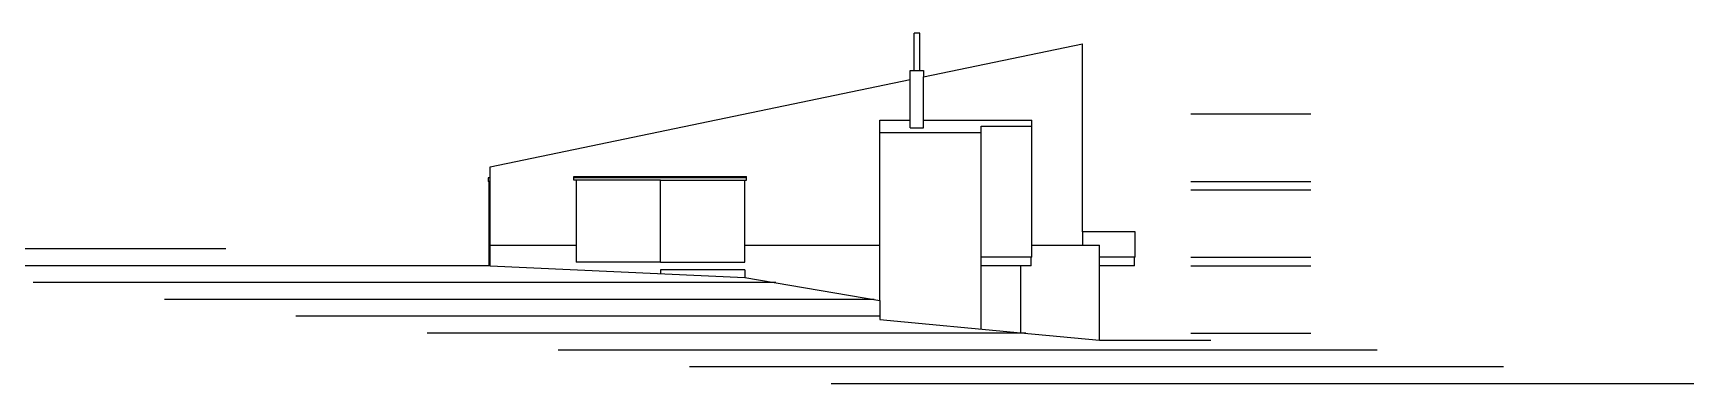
# Model space of a CAD drawing. Header units: inches. Extents: x -13164 to 6484, y 141 to 5293.
# Drawn here: x -9309 to -6949, y 3613 to 4112 of the extents above; entities that cross this region are included whole.
import ezdxf

# ---------------------------------------------------------------- set-up
doc = ezdxf.new("R2010")
doc.units = ezdxf.units.IN
doc.header["$LTSCALE"] = 0.2
doc.header["$MEASUREMENT"] = 0
doc.layers.add('A-Elev-South', color=7, linetype='Continuous')

msp = doc.modelspace()

# ---------------------------------------------------------------- linework, layer by layer
at = {"layer": 'A-Elev-South', "color": 7}
for p, q in [((-8057.2, 4059.1), (-8057.2, 4112.1)), ((-8049.2, 4112.1), (-8057.2, 4112.1)), ((-8049.2, 4059.1), (-8049.2, 4112.1)), ((-8043.7, 4049.9), (-7817.7, 4096.8)), ((-7817.7, 3829.3, -5147.6), (-7817.7, 4096.8, -5147.6)), ((-8659.7, 3922.2), (-8062.7, 4046)), ((-8062.7, 4046), (-8062.7, 4059.1, 2063)), ((-8062.7, 4059.1, 2063), (-8057.2, 4059.1)), ((-8049.2, 4059.1), (-8043.7, 4059.1)), ((-8043.7, 4059.1), (-8043.7, 4049.9)), ((-7742.9, 3829.3), (-7817.7, 3829.3)), ((-7742.9, 3793.3), (-7742.9, 3829.3)), ((-8659.7, 3781.3), (-8297.7, 3764.3)), ((-7793.7, 3675.3), (-7793.7, 3781.3)), ((-7743.9, 3781.3), (-7793.7, 3781.3)), ((-7743.9, 3781.3, 5147.6), (-7743.9, 3793.3)), ((-8297.7, 3764.3), (-8105.7, 3731.9, -6843)), ((-8105.7, 3731.9), (-8105.7, 3704.9)), ((-8105.7, 3704.9), (-7905.5, 3685.9, -7156.3)), ((-7905.5, 3685.9, -7156.3), (-7793.7, 3675.3)), ((-7793.7, 3675.3), (-7743.9, 3675.3)), ((-7743.9, 3675.3), (-7635.5, 3675.3))]:
    msp.add_line(p, q, dxfattribs=at)
at = {"layer": 'A-Elev-South', "color": 253}
for p, q in [((-8062.7, 3977.7, -39410.4), (-8062.7, 4046)), ((-8057.2, 4059.1, 1224.7), (-8049.2, 4059.1)), ((-8043.7, 3977.7, -39210.3), (-8043.7, 4049.9)), ((-8105.7, 3731.9, -584.5), (-8105.7, 3988.6, -52371.4)), ((-8105.7, 3970.9, -5147.6), (-7961.7, 3970.9, -5147.6)), ((-8062.7, 3977.7), (-8043.7, 3977.7)), ((-7961.7, 3691.3), (-7961.7, 3979.7)), ((-7961.7, 3979.7), (-7889.7, 3979.7)), ((-7889.7, 3793.3), (-7889.7, 3988.6, -36033)), ((-8540.7, 3903.2), (-8540.7, 3908.2)), ((-8295.7, 3906.2), (-8540.7, 3906.2)), ((-8537.7, 3903.2), (-8540.7, 3903.2)), ((-8537.7, 3903.2), (-8537.7, 3786.3, -5147.6)), ((-8417.7, 3903.2), (-8537.7, 3903.2)), ((-8297.7, 3903.2), (-8295.7, 3903.2)), ((-8295.7, 3906.2), (-8295.7, 3908.2)), ((-8295.7, 3903.2), (-8295.7, 3906.2)), ((-7817.7, 3829.3), (-7817.7, 3810.3, -5147.6)), ((-8659.7, 3810.3, -5147.6), (-8537.7, 3810.3, -5147.6)), ((-8297.7, 3810.3, -5147.6), (-8105.7, 3810.3, -5147.6)), ((-7889.7, 3810.3, -5147.6), (-7793.7, 3810.3, -5147.6)), ((-7793.7, 3781.3), (-7793.7, 3810.3, -5147.6)), ((-8417.7, 3786.3), (-8537.7, 3786.3, -5147.6)), ((-7889.7, 3793.3), (-7961.7, 3793.3)), ((-7890.7, 3781.3, -15442.7), (-7961.7, 3781.3, -15442.7)), ((-7905.5, 3685.9), (-7905.5, 3781.3)), ((-7890.7, 3781.3), (-7890.7, 3793.3)), ((-7742.9, 3793.3), (-7793.7, 3793.3)), ((-8297.7, 3775.3), (-8417.7, 3775.3)), ((-8417.7, 3775.3), (-8417.7, 3769.9)), ((-8297.7, 3775.3), (-8297.7, 3764.3))]:
    msp.add_line(p, q, dxfattribs=at)
at = {"layer": 'A-Elev-South', "color": 2, "ltscale": 0.1}
for p, q in [((-7663.8, 3997.3, -15442.7), (-7493.3, 3997.3, -15442.7)), ((-7663.8, 3997.3, -15442.7), (-7493.3, 3997.3, -15442.7)), ((-7663.8, 3997.3, -15442.7), (-7493.3, 3997.3, -15442.7)), ((-7663.8, 3901.3, -15442.7), (-7493.3, 3901.3, -15442.7)), ((-7663.8, 3889.3, -15442.7), (-7493.3, 3889.3, -15442.7)), ((-7663.8, 3793.3, -15442.7), (-7493.3, 3793.3, -15442.7)), ((-7663.8, 3781.3, -15442.7), (-7493.3, 3781.3, -15442.7)), ((-7663.8, 3685.3, -15442.7), (-7493.3, 3685.3, -15442.7))]:
    msp.add_line(p, q, dxfattribs=at)
at = {"layer": 'A-Elev-South', "color": 251}
for p, q in [((-8105.7, 3988.6, -51475.7), (-8062.7, 3988.6, -51475.7)), ((-8043.7, 3988.6, -51475.7), (-7889.7, 3988.6, -51475.7)), ((-8540.7, 3908.2), (-8295.7, 3908.2))]:
    msp.add_line(p, q, dxfattribs=at)
at = {"layer": 'A-Elev-South'}
for p, q in [((-8659.7, 3786.3), (-8659.7, 3922.2)), ((-8417.7, 3786.3), (-8417.7, 3903.2)), ((-8417.7, 3903.2), (-8297.7, 3903.2)), ((-8297.7, 3786.3), (-8297.7, 3903.2)), ((-8659.7, 3781.3), (-8659.7, 3894.3)), ((-8417.7, 3786.3, -5147.6), (-8297.7, 3786.3, -5147.6))]:
    msp.add_line(p, q, dxfattribs=at)
at = {"layer": 'A-Elev-South', "color": 252}
for p, q in [((-8662.7, 3906.3), (-8662.7, 3901.3)), ((-8659.7, 3906.3), (-8662.7, 3906.3)), ((-8659.7, 3901.3), (-8662.7, 3901.3)), ((-8661.7, 3901.3), (-8661.7, 3781.3, -5147.6)), ((-8659.7, 3781.3, -5147.6), (-9496.1, 3781.3, -5147.6)), ((-7399, 3661.3, -5147.6), (-8563, 3661.3, -5147.6))]:
    msp.add_line(p, q, dxfattribs=at)
at = {"layer": 'A-Elev-South', "color": 126}
for p, q in [((-9035.5, 3805.3, -5147.6), (-9682.7, 3805.3, -5147.6)), ((-8254, 3757.3, -5147.6), (-9309.4, 3757.3, -5147.6)), ((-8114, 3733.3, -5147.6), (-9122.8, 3733.3, -5147.6)), ((-8105.7, 3709.3, -5147.6), (-8936.2, 3709.3, -5147.6)), ((-7898.5, 3685.3, -5147.6), (-8749.6, 3685.3, -5147.6)), ((-7219.5, 3637.3, -5147.6), (-8376.4, 3637.3, -5147.6)), ((-6948.9, 3613.3, -5147.6), (-8174.9, 3613.3, -5147.6))]:
    msp.add_line(p, q, dxfattribs=at)

doc.saveas('drawing.dxf')
